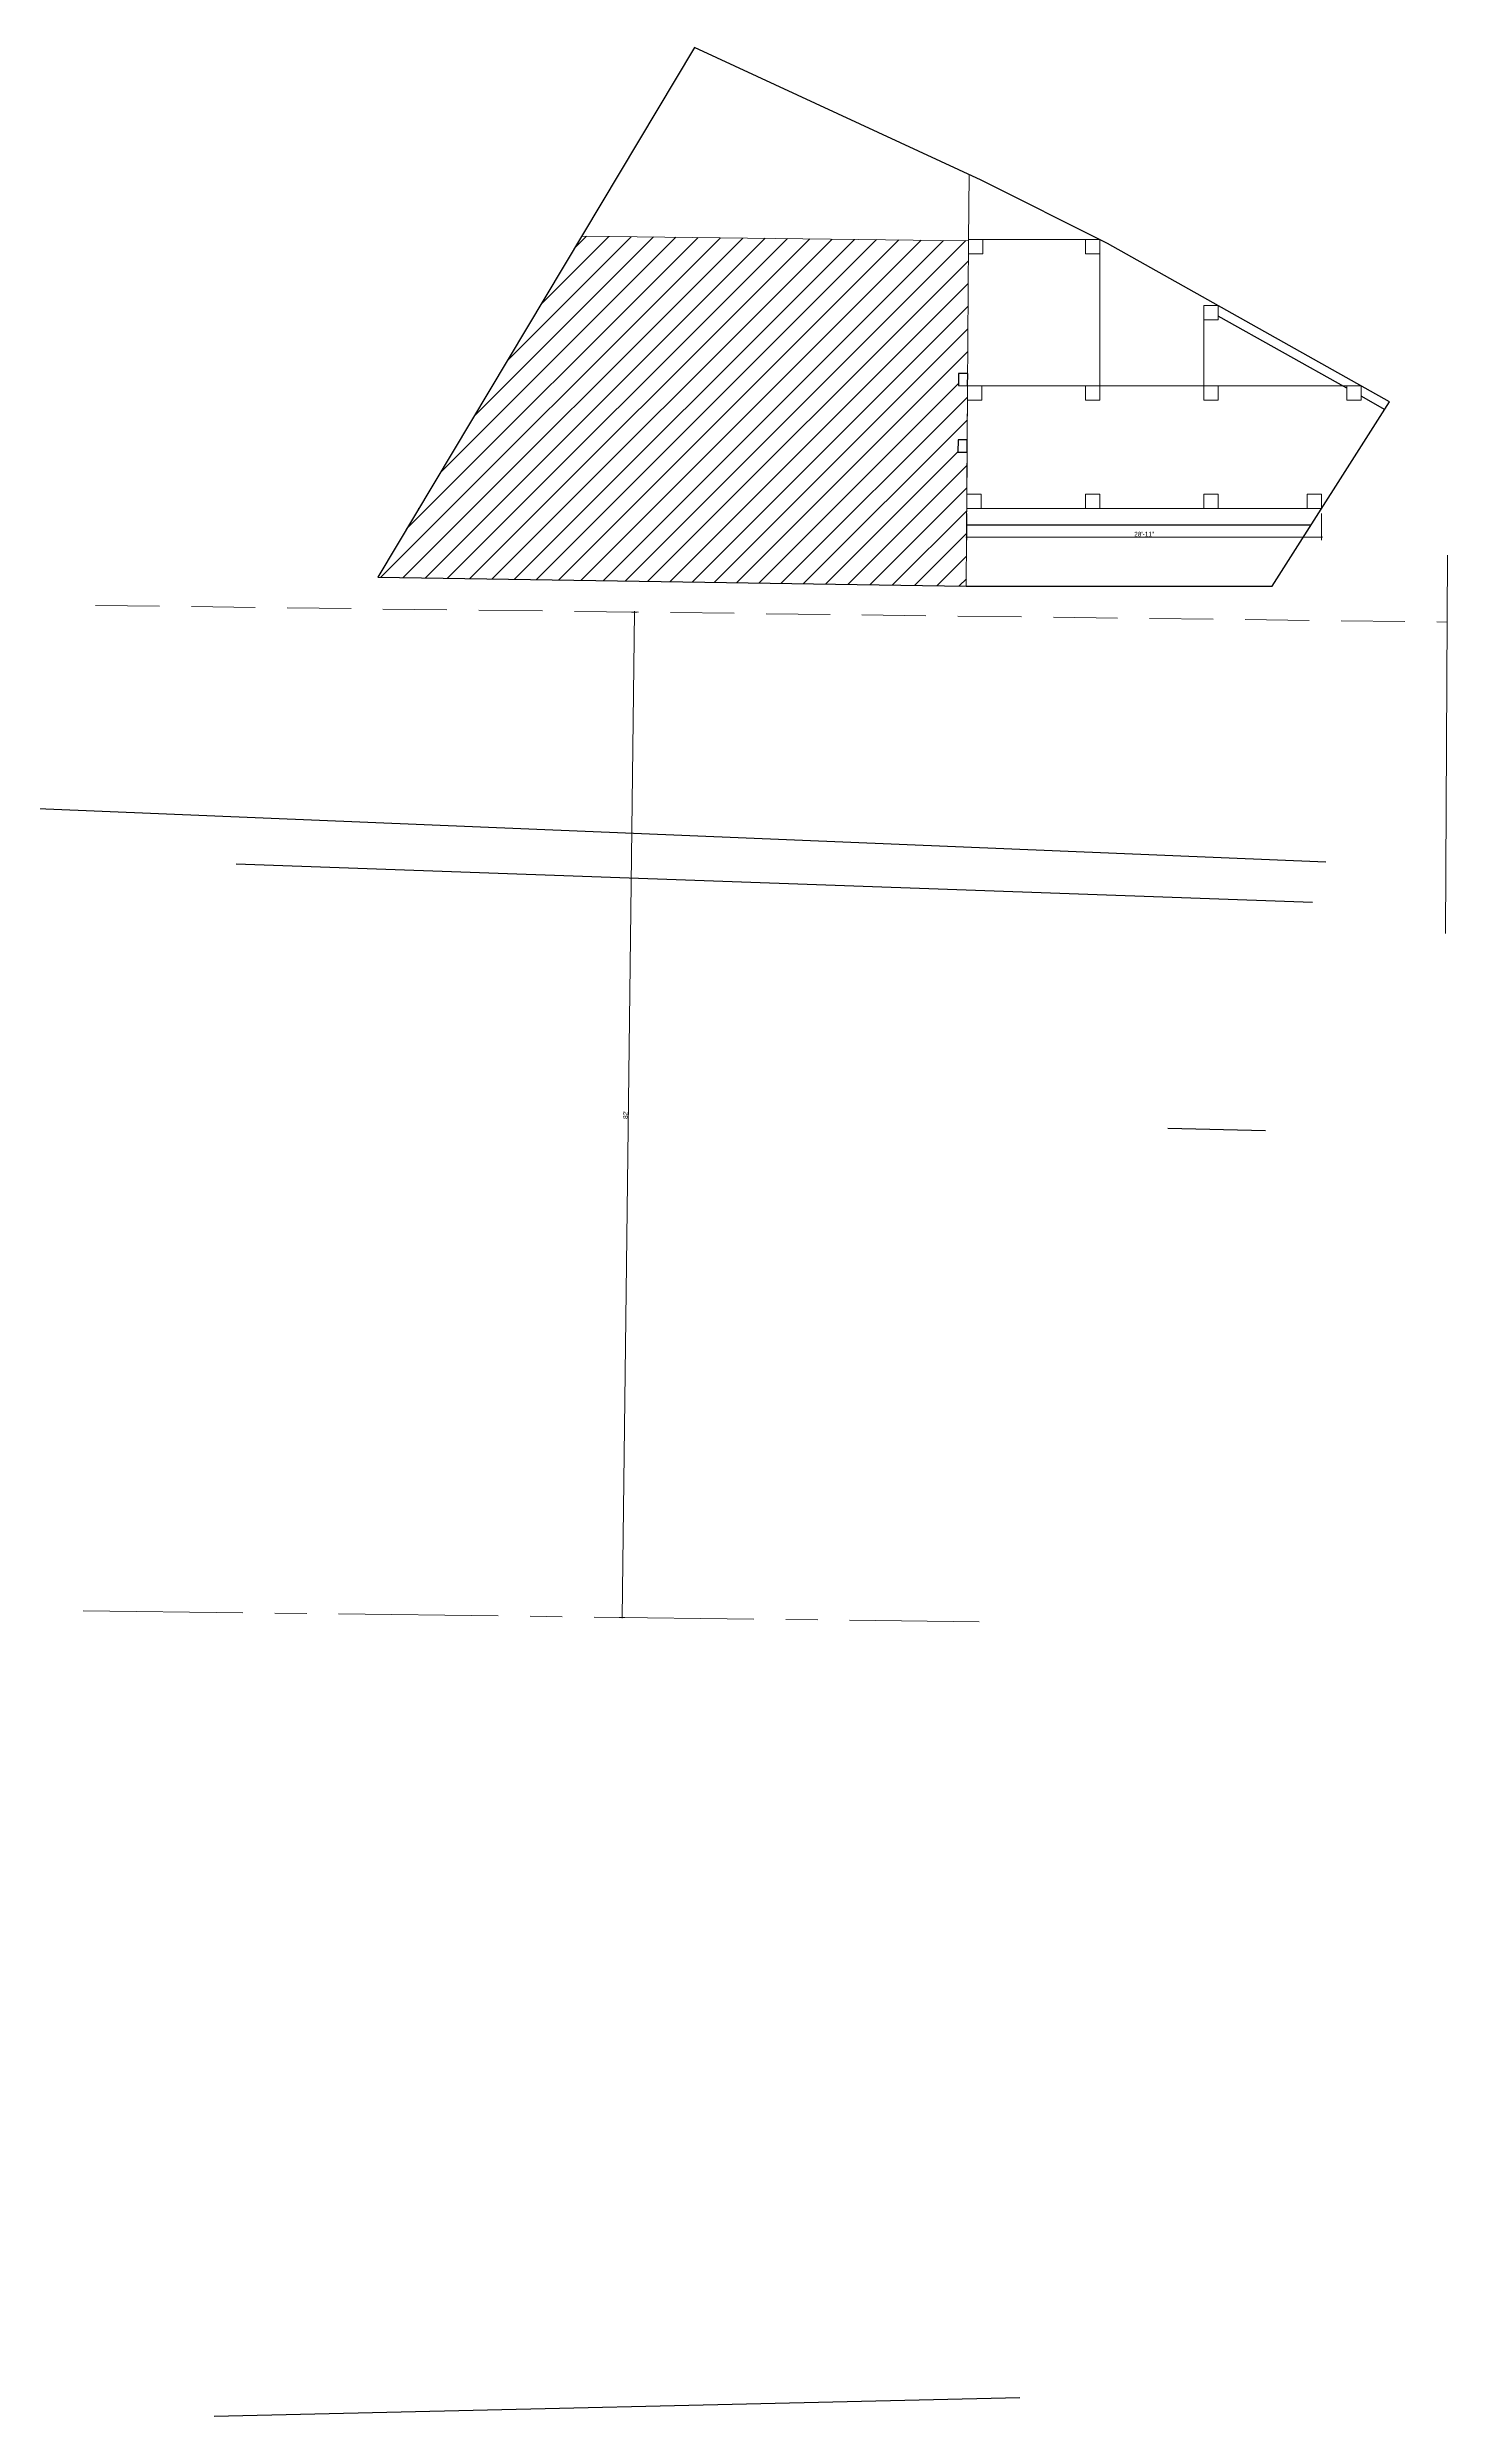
# Model space of a CAD drawing. Header units: inches. Extents: x 2 to 197762, y -33236 to 9.
# Drawn here: x 97974 to 99344, y -18493 to -16174 of the extents above; entities that cross this region are included whole.
import ezdxf

# ---------------------------------------------------------------- set-up
doc = ezdxf.new("R2010")
doc.units = ezdxf.units.IN
doc.header["$LTSCALE"] = 5
doc.header["$MEASUREMENT"] = 0
doc.linetypes.add('CENTER', pattern=[2, 1.25, -0.25, 0.25, -0.25])
doc.linetypes.add('DASHED2', pattern=[0.375, 0.25, -0.125])
doc.layers.add('A-WALL', color=7, linetype='Continuous', lineweight=9)
doc.layers.add('DOOR', color=62, linetype='Continuous', lineweight=0)
doc.layers.add('dim line', color=7, linetype='Continuous', lineweight=15, true_color=0xfab2b2)
doc.layers.add('WALL', color=7, linetype='Continuous')
doc.styles.get("Standard").update_dxf_attribs({"font": 'arial.ttf'})
doc.dimstyles.new('Standard$0', dxfattribs={"dimtxt": 6, "dimasz": 4, "dimexe": 3, "dimexo": 6, "dimgap": 3, "dimtad": 1, "dimdec": 1, "dimzin": 0, "dimdsep": 46, "dimlunit": 4, "dimtxsty": 'Standard', "dimcen": 0.09, "dimclrd": 6, "dimclre": 6, "dimclrt": 7, "dimadec": 0, "dimazin": 0, "dimtfac": 1, "dimtdec": 1, "dimtix": 1, "dimtofl": 0, "dimtmove": 1, "dimatfit": 3, "dimfxl": 1, "dimtolj": 1, "dimtzin": 0, "dimlwd": 18, "dimlwe": 18, "dimarcsym": 0})

# ---------------------------------------------------------------- blocks, each defined once
blk = doc.blocks.new('oblique')
at = {"color": 0, "lineweight": -2}
blk.add_line((0.25, 0.25), (-0.25, -0.25), dxfattribs=at)
at = {"layer": 'dim line', "lineweight": 9}
for p, q in [((-0.4375, 0), (0.4375, 0)), ((0, 0.4375), (0, -0.4375))]:
    blk.add_line(p, q, dxfattribs=at)
blk = doc.blocks.new('*D647')
at = {"layer": 'A-WALL', "color": 33, "lineweight": 0, "ltscale": 5, "transparency": 16777216}
blk.add_line((98536.8, -17710.6), (98548.9, -16726.7), dxfattribs=at)
at = {"layer": 'A-WALL', "color": 47, "lineweight": 0, "ltscale": 5, "transparency": 16777216}
for p, q in [((98551.6, -16726.7), (98545.9, -16726.7)), ((98539.5, -17710.6), (98533.8, -17710.6))]:
    blk.add_line(p, q, dxfattribs=at)
at = {"layer": 'Defpoints', "color": 0, "ltscale": 5, "transparency": 16777216}
for p in [(98548.9, -16726.7), (98556.6, -16726.8), (98544.5, -17710.7)]:
    blk.add_point(p, dxfattribs=at)
at = {"layer": 'A-WALL', "color": 33, "lineweight": 0, "ltscale": 5, "transparency": 16777216, "xscale": 2, "yscale": 2, "zscale": 2}
for p, rotation in [((98548.9, -16726.7), 89.29419504651034), ((98536.8, -17710.6), 269.2941950465104)]:
    blk.add_blockref('oblique', p, dxfattribs=dict(at, rotation=rotation))
at = {"layer": 'A-WALL', "color": 7, "ltscale": 5, "transparency": 16777216, "insert": (98540, -17218.6), "char_height": 4.5, "attachment_point": 5, "rotation": 89.2942}
blk.add_mtext("\\A1;82'", dxfattribs=at)
blk = doc.blocks.new('_OBLIQUE')
at = {"color": 0, "linetype": 'ByBlock'}
blk.add_line((-0.5, -0.5), (0.5, 0.5), dxfattribs=at)
blk = doc.blocks.new('*D687')
at = {"layer": 'A-WALL', "color": 47, "lineweight": 0, "ltscale": 5, "transparency": 16777216}
for p, q in [((98874, -16630.2), (98874, -16656.2)), ((99221.1, -16630.2), (99221.1, -16656.2))]:
    blk.add_line(p, q, dxfattribs=at)
at = {"layer": 'A-WALL', "color": 33, "lineweight": 0, "ltscale": 5, "transparency": 16777216}
blk.add_line((98874, -16653.2), (99221.1, -16653.2), dxfattribs=at)
at = {"layer": 'Defpoints', "color": 0, "ltscale": 5, "transparency": 16777216}
for p in [(98874, -16625.2), (99221.1, -16625.2), (99221.1, -16653.2)]:
    blk.add_point(p, dxfattribs=at)
at = {"layer": 'A-WALL', "color": 33, "lineweight": 0, "ltscale": 5, "transparency": 16777216, "xscale": 2, "yscale": 2, "zscale": 2, "rotation": 180}
blk.add_blockref('oblique', (98874, -16653.2), dxfattribs=at)
at = {"layer": 'A-WALL', "color": 33, "lineweight": 0, "ltscale": 5, "transparency": 16777216, "xscale": 2, "yscale": 2, "zscale": 2}
blk.add_blockref('oblique', (99221.1, -16653.2), dxfattribs=at)
at = {"layer": 'A-WALL', "color": 7, "ltscale": 5, "transparency": 16777216, "insert": (99047.6, -16650.4), "char_height": 4.5, "attachment_point": 5}
blk.add_mtext('\\A1;28\'-11"', dxfattribs=at)

msp = doc.modelspace()

# ---------------------------------------------------------------- hatches: boundary and pattern name
at = {"layer": 'A-WALL', "ltscale": 5}
h = msp.add_hatch(dxfattribs=at)
h.set_pattern_fill('ANSI31', color=256, scale=125)
h.paths.add_polyline_path([(98874.81, -16505.19), (98865.81, -16505.07), (98865.89, -16493.07), (98874.88, -16493.19), (98875.73, -16363.19), (98497.26, -16358.69), (98297.59, -16692.54), (98873.53, -16701.18), (98874.02, -16625.18), (98874.02, -16611.18), (98874.11, -16611.18), (98874.38, -16570.19), (98865.38, -16570.07), (98865.46, -16558.07), (98874.46, -16558.19)])

# ---------------------------------------------------------------- linework, layer by layer
for p, q in [((98607.72, -16174, -58.17), (98297.59, -16692.54, -58.17)), ((98888.2, -16303.85, -58.17), (98607.72, -16174, -58.17)), ((99011.56, -16365.78, -58.17), (98888.2, -16303.85, -58.17)), ((99287.65, -16520.85, -58.17), (99011.56, -16365.78, -58.17)), ((99245.77, -16507.65, -58.17), (99120.02, -16437.02, -58.17)), ((99172.7, -16701.18, -58.17), (99287.65, -16520.85, -58.17)), ((99283.25, -16528.7, -58.17), (99259.77, -16515.51, -58.17)), ((98873.53, -16641.18, -58.17), (99210.95, -16641.18, -58.17)), ((98297.59, -16692.54, -58.17), (98873.53, -16701.18, -58.17)), ((98873.53, -16701.18, -58.17), (99172.7, -16701.18, -58.17)), ((96794.24, -16870.29, -5.61), (99225.45, -16971.02, -56.63)), ((99212.24, -17010.83, -55.89), (98158.92, -16973.52, -59.35)), ((99166.3, -17234.52, -65.96), (99070.56, -17232.01, -65.57)), ((98925.93, -18474.41, 1.52), (98137.7, -18492.75, 1.52))]:
    msp.add_line(p, q)
for p, q in [((98875.73, -16363.19, -58.17), (98876.16, -16298.28, -58.17)), ((98889.74, -16362, -58.17), (98990.02, -16362)), ((99004.02, -16376), (99004.02, -16505.19)), ((99106.02, -16440.7), (99106.02, -16505.19)), ((98874.81, -16505.19, -58.17), (99259.77, -16505.19, -58.17)), ((98337.27, -16625.19, -58.17), (98337.87, -16625.19, -58.17)), ((98874.02, -16625.19, -58.17), (99221.14, -16625.19, -58.17)), ((99344.47, -16670.93), (99342.4, -17041.13))]:
    msp.add_line(p, q, dxfattribs=at)
at = {"layer": 'A-WALL', "linetype": 'DASHED2', "ltscale": 50}
msp.add_line((98021.51, -16720.19), (99344.11, -16736.48), dxfattribs=at)
at = {"layer": 'A-WALL', "linetype": 'CENTER', "ltscale": 25}
msp.add_line((98009.39, -17704.12), (98886.18, -17714.92), dxfattribs=at)
at = {"layer": 'A-WALL', "ltscale": 5, "elevation": -58.17}
msp.add_lwpolyline([(98875.74, -16362), (98889.74, -16362), (98889.74, -16376), (98875.74, -16376)], close=True, dxfattribs=at)
at = {"layer": 'A-WALL', "ltscale": 5}
for points in [[(98990.02, -16362), (99004.02, -16362), (99004.02, -16376), (98990.02, -16376)], [(99106.02, -16426.7), (99120.02, -16426.7), (99120.02, -16440.7), (99106.02, -16440.7)], [(99287.65, -16520.85), (99259.77, -16505.19), (98874.81, -16505.19), (98874.02, -16625.19), (99221.14, -16625.19)], [(98874.81, -16505.19), (98888.81, -16505.19), (98888.81, -16519.19), (98874.81, -16519.19)], [(98990.02, -16505.19), (99004.02, -16505.19), (99004.02, -16519.19), (98990.02, -16519.19)], [(99106.02, -16505.19), (99120.02, -16505.19), (99120.02, -16519.19), (99106.02, -16519.19)], [(99245.77, -16505.19), (99259.77, -16505.19), (99259.77, -16519.19), (99245.77, -16519.19)], [(98874.02, -16611.18), (98888.02, -16611.18), (98888.02, -16625.18), (98874.02, -16625.18)], [(98990.02, -16611.18), (99004.02, -16611.18), (99004.02, -16625.18), (98990.02, -16625.18)], [(99106.02, -16611.18), (99120.02, -16611.18), (99120.02, -16625.18), (99106.02, -16625.18)], [(99207.15, -16611.18), (99221.15, -16611.18), (99221.15, -16625.18), (99207.15, -16625.18)]]:
    msp.add_lwpolyline(points, close=True, dxfattribs=at)
at = {"layer": 'DOOR', "lineweight": 13, "elevation": -58.17}
msp.add_lwpolyline([(98297.59, -16692.54), (98873.53, -16701.18), (98875.73, -16363.19), (98497.26, -16358.69)], close=True, dxfattribs=at)
at = {"layer": 'WALL', "color": 2, "linetype": 'ByBlock', "ltscale": 5, "elevation": -58.17}
for points in [[(98865.89, -16493.07), (98865.81, -16505.07), (98874.81, -16505.19), (98874.88, -16493.19)], [(98865.46, -16558.07), (98865.38, -16570.07), (98874.38, -16570.19), (98874.46, -16558.19)]]:
    msp.add_lwpolyline(points, close=True, dxfattribs=at)

# ---------------------------------------------------------------- dimensions: what is measured, and where the dimension line sits
at = {"layer": 'A-WALL', "ltscale": 5}
dim = msp.add_linear_dim(base=(99221.14, -16653.17), p1=(98874.02, -16625.19), p2=(99221.14, -16625.19), dimstyle='Standard$0', override={"dimtxt": 4.5, "dimasz": 2, "dimexo": 5, "dimgap": 0.5, "dimdec": 0, "dimzin": 12, "dimpost": '\\X', "dimblk": 'oblique', "dimcen": 3, "dimclrd": 33, "dimclre": 47, "dimtfac": 0.5, "dimtdec": 0, "dimfxl": 3, "dimlwd": 0, "dimlwe": 0}, dxfattribs=at)
dim.commit()
dim.dimension.update_dxf_attribs({"geometry": '*D687', "text_midpoint": (99047.58, -16650.37)})
dim = msp.add_aligned_dim(p1=(98544.49, -17710.71), p2=(98556.61, -16726.78), distance=7.71, dimstyle='Standard$0', override={"dimtxt": 4.5, "dimasz": 2, "dimexo": 5, "dimgap": 0.5, "dimzin": 12, "dimpost": '\\X', "dimblk": 'oblique', "dimcen": 3, "dimclrd": 33, "dimclre": 47, "dimtfac": 0.5, "dimfxl": 3, "dimlwd": 0, "dimlwe": 0}, dxfattribs=at)
dim.commit()
dim.dimension.update_dxf_attribs({"geometry": '*D647', "text_midpoint": (98540.04, -17218.62)})

doc.saveas('drawing.dxf')
